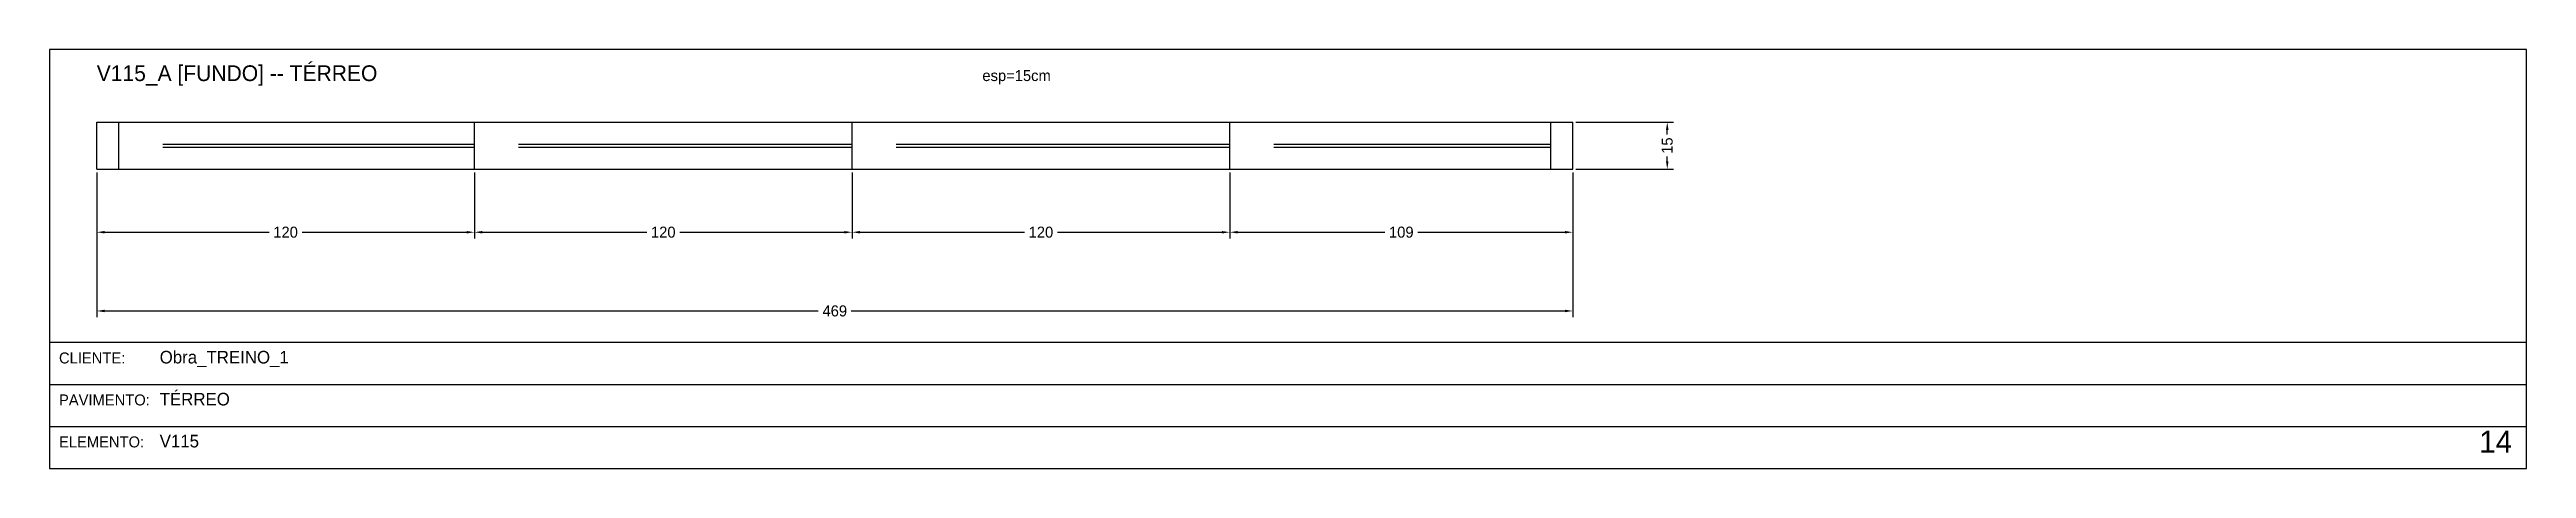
# Model space of a CAD drawing. Header units: metres. Extents: x 0 to 3208, y -1382 to -20.
# Drawn here: x 807 to 1594, y -612 to -479 of the extents above; entities that cross this region are included whole.
import ezdxf

# ---------------------------------------------------------------- set-up
doc = ezdxf.new("R2010")
doc.units = ezdxf.units.M
for name, color, linetype in [('BORDA_CELULA', 9, 'Continuous'), ('CARIMBO', 9, 'Continuous'), ('COTA', 241, 'Continuous'), ('NOMENCLATURA', 7, 'Continuous'), ('Painéis', 200, 'Continuous'), ('SARR_2.2x7', 40, 'Continuous')]:
    doc.layers.add(name, color=color, linetype=linetype)
doc.dimstyles.new('COTA', dxfattribs={"dimtxt": 3.5, "dimasz": 2.5, "dimexe": 2, "dimexo": 1, "dimgap": 0.9, "dimtad": 1, "dimdec": 0, "dimrnd": 1, "dimcen": 2.5, "dimclrd": 4, "dimclre": 4, "dimclrt": 4, "dimazin": 3, "dimtfac": 1, "dimtmove": 0, "dimatfit": 3})

msp = doc.modelspace()

# ---------------------------------------------------------------- texts
at = {"layer": 'CARIMBO', "color": 2}
for s, p in [('Obra_TREINO_1', (842, -578.67)), ('TÉRREO', (842, -592)), ('V115', (842, -605.33))]:
    msp.add_text(s, height=4, dxfattribs=at).set_placement(p)
at = {"layer": 'CARIMBO', "color": 9}
for s, p in [('CLIENTE:', (810, -578.67)), ('PAVIMENTO:', (810, -592)), ('ELEMENTO:', (810, -605.33))]:
    msp.add_text(s, height=3.5, dxfattribs=at).set_placement(p)
at = {"layer": 'CARIMBO', "color": 3}
msp.add_text('14', height=7, dxfattribs=at).set_placement((1579, -607))
at = {"layer": 'COTA'}
msp.add_text('esp=15cm', height=3.5, dxfattribs=at).set_placement((1103.4, -489))
at = {"layer": 'NOMENCLATURA'}
msp.add_text('V115_A [FUNDO] -- TÉRREO', height=5, dxfattribs=at).set_placement((822, -489))

# ---------------------------------------------------------------- blocks, each defined once
blk = doc.blocks.new('_CLOSEDFILLED')
at = {"color": 0, "linetype": 'BYBLOCK'}
blk.add_solid([(-1, 0.16), (0, 0), (-1, -0.16)], dxfattribs=at)
blk = doc.blocks.new('*D81')
at = {"color": 4}
for p, q in [((822, -518), (822, -539)), ((942, -518), (942, -539)), ((824.5, -537), (876.75, -537)), ((887.25, -537), (939.5, -537))]:
    blk.add_line(p, q, dxfattribs=at)
at = {"layer": 'Defpoints'}
for p in [(822, -517), (942, -517), (822, -537)]:
    blk.add_point(p, dxfattribs=at)
at = {"layer": 'COTA', "color": 4, "xscale": 2.5, "yscale": 2.5, "rotation": 180}
blk.add_blockref('_CLOSEDFILLED', (822, -537), dxfattribs=at)
at = {"layer": 'COTA', "color": 4, "xscale": 2.5, "yscale": 2.5}
blk.add_blockref('_CLOSEDFILLED', (942, -537), dxfattribs=at)
at = {"layer": 'COTA', "color": 4, "insert": (882, -537), "char_height": 3.5, "attachment_point": 5}
blk.add_mtext('120', dxfattribs=at)
blk = doc.blocks.new('*D82')
at = {"color": 4}
for p, q in [((942, -518), (942, -539)), ((1062, -518), (1062, -539)), ((944.5, -537), (996.75, -537)), ((1007.25, -537), (1059.5, -537))]:
    blk.add_line(p, q, dxfattribs=at)
at = {"layer": 'Defpoints'}
for p in [(942, -517), (1062, -517), (942, -537)]:
    blk.add_point(p, dxfattribs=at)
at = {"layer": 'COTA', "color": 4, "xscale": 2.5, "yscale": 2.5, "rotation": 180}
blk.add_blockref('_CLOSEDFILLED', (942, -537), dxfattribs=at)
at = {"layer": 'COTA', "color": 4, "xscale": 2.5, "yscale": 2.5}
blk.add_blockref('_CLOSEDFILLED', (1062, -537), dxfattribs=at)
at = {"layer": 'COTA', "color": 4, "insert": (1002, -537), "char_height": 3.5, "attachment_point": 5}
blk.add_mtext('120', dxfattribs=at)
blk = doc.blocks.new('*D83')
at = {"color": 4}
for p, q in [((1062, -518), (1062, -539)), ((1182, -518), (1182, -539)), ((1064.5, -537), (1116.75, -537)), ((1127.25, -537), (1179.5, -537))]:
    blk.add_line(p, q, dxfattribs=at)
at = {"layer": 'Defpoints'}
for p in [(1062, -517), (1182, -517), (1062, -537)]:
    blk.add_point(p, dxfattribs=at)
at = {"layer": 'COTA', "color": 4, "xscale": 2.5, "yscale": 2.5, "rotation": 180}
blk.add_blockref('_CLOSEDFILLED', (1062, -537), dxfattribs=at)
at = {"layer": 'COTA', "color": 4, "xscale": 2.5, "yscale": 2.5}
blk.add_blockref('_CLOSEDFILLED', (1182, -537), dxfattribs=at)
at = {"layer": 'COTA', "color": 4, "insert": (1122, -537), "char_height": 3.5, "attachment_point": 5}
blk.add_mtext('120', dxfattribs=at)
blk = doc.blocks.new('*D84')
at = {"color": 4}
for p, q in [((1182, -518), (1182, -539)), ((1291, -518), (1291, -539)), ((1184.5, -537), (1231.25, -537)), ((1241.75, -537), (1288.5, -537))]:
    blk.add_line(p, q, dxfattribs=at)
at = {"layer": 'Defpoints'}
for p in [(1182, -517), (1291, -517), (1182, -537)]:
    blk.add_point(p, dxfattribs=at)
at = {"layer": 'COTA', "color": 4, "xscale": 2.5, "yscale": 2.5, "rotation": 180}
blk.add_blockref('_CLOSEDFILLED', (1182, -537), dxfattribs=at)
at = {"layer": 'COTA', "color": 4, "xscale": 2.5, "yscale": 2.5}
blk.add_blockref('_CLOSEDFILLED', (1291, -537), dxfattribs=at)
at = {"layer": 'COTA', "color": 4, "insert": (1236.5, -537), "char_height": 3.5, "attachment_point": 5}
blk.add_mtext('109', dxfattribs=at)
blk = doc.blocks.new('*D85')
at = {"color": 4}
for p, q in [((822, -518), (822, -564)), ((1291, -518), (1291, -564)), ((824.5, -562), (1051.25, -562)), ((1061.75, -562), (1288.5, -562))]:
    blk.add_line(p, q, dxfattribs=at)
at = {"layer": 'Defpoints'}
for p in [(822, -517), (1291, -517), (822, -562)]:
    blk.add_point(p, dxfattribs=at)
at = {"layer": 'COTA', "color": 4, "xscale": 2.5, "yscale": 2.5, "rotation": 180}
blk.add_blockref('_CLOSEDFILLED', (822, -562), dxfattribs=at)
at = {"layer": 'COTA', "color": 4, "xscale": 2.5, "yscale": 2.5}
blk.add_blockref('_CLOSEDFILLED', (1291, -562), dxfattribs=at)
at = {"layer": 'COTA', "color": 4, "insert": (1056.5, -562), "char_height": 3.5, "attachment_point": 5}
blk.add_mtext('469', dxfattribs=at)
blk = doc.blocks.new('*D86')
at = {"color": 4}
for p, q in [((1292, -502), (1323, -502)), ((1321, -506), (1321, -504.5)), ((1292, -517), (1323, -517)), ((1321, -514.5), (1321, -513))]:
    blk.add_line(p, q, dxfattribs=at)
at = {"layer": 'Defpoints'}
for p in [(1291, -502), (1291, -517), (1321, -517)]:
    blk.add_point(p, dxfattribs=at)
at = {"layer": 'COTA', "color": 4, "xscale": 2.5, "yscale": 2.5}
for p, rotation in [((1321, -502), 90), ((1321, -517), 270)]:
    blk.add_blockref('_CLOSEDFILLED', p, dxfattribs=dict(at, rotation=rotation))
at = {"layer": 'COTA', "color": 4, "insert": (1321, -509.5), "char_height": 3.5, "attachment_point": 5, "rotation": 90}
blk.add_mtext('15', dxfattribs=at)

# ---------------------------------------------------------------- dimensions: what is measured, and where the dimension line sits
at = {"layer": 'COTA'}
dim = msp.add_linear_dim(base=(1321, -517), p1=(1291, -517), p2=(1291, -502), angle=90, dimstyle='COTA', dxfattribs=at)
dim.commit()
dim.dimension.update_dxf_attribs({"geometry": '*D86', "text_midpoint": (1321, -509.5)})
for base, p1, p2, picture, middle in [((822, -537), (822, -517), (942, -517), '*D81', (882, -537)), ((822, -562), (822, -517), (1291, -517), '*D85', (1056.5, -562)), ((942, -537), (942, -517), (1062, -517), '*D82', (1002, -537)), ((1062, -537), (1062, -517), (1182, -517), '*D83', (1122, -537)), ((1182, -537), (1182, -517), (1291, -517), '*D84', (1236.5, -537))]:
    dim = msp.add_linear_dim(base=base, p1=p1, p2=p2, dimstyle='COTA', dxfattribs=at)
    dim.commit()
    dim.dimension.update_dxf_attribs({"geometry": picture, "text_midpoint": middle})

# ---------------------------------------------------------------- linework, layer by layer
at = {"layer": 'BORDA_CELULA'}
for points in [[(807, -612), (1594, -612), (1594, -479), (807, -479)], [(807, -612), (1594, -612), (1594, -572), (807, -572)]]:
    msp.add_lwpolyline(points, close=True, dxfattribs=at)
at = {"layer": 'CARIMBO'}
for p, q in [((807, -585.33), (1594, -585.33)), ((807, -598.67), (1594, -598.67)), ((807, -612), (1594, -612))]:
    msp.add_line(p, q, dxfattribs=at)
at = {"layer": 'Painéis'}
for points in [[(822, -517), (822, -502)], [(822, -502), (942, -502)], [(942, -502), (1062, -502)], [(942, -517), (942, -502)], [(1062, -502), (1182, -502)], [(1062, -517), (1062, -502)], [(1182, -502), (1291, -502)], [(1182, -517), (1182, -502)], [(1291, -517), (1291, -502)], [(822, -517), (942, -517)], [(942, -517), (1062, -517)], [(1062, -517), (1182, -517)], [(1182, -517), (1291, -517)]]:
    msp.add_lwpolyline(points, dxfattribs=at)
at = {"layer": 'SARR_2.2x7'}
for points in [[(829, -517), (829, -502)], [(1284, -517), (1284, -502)], [(843, -509), (942, -509)], [(843, -510), (942, -510)], [(956, -509), (1062, -509)], [(956, -510), (1062, -510)], [(1076, -509), (1182, -509)], [(1076, -510), (1182, -510)], [(1196, -509), (1284, -509)], [(1196, -510), (1284, -510)]]:
    msp.add_lwpolyline(points, dxfattribs=at)

msp.set_redraw_order([(e.dxf.handle, doc.entitydb.next_handle()) for e in msp.query("TEXT MTEXT ATTDEF DIMENSION ARC_DIMENSION")])  # texts and dimensions are drawn at this point

doc.saveas('drawing.dxf')
